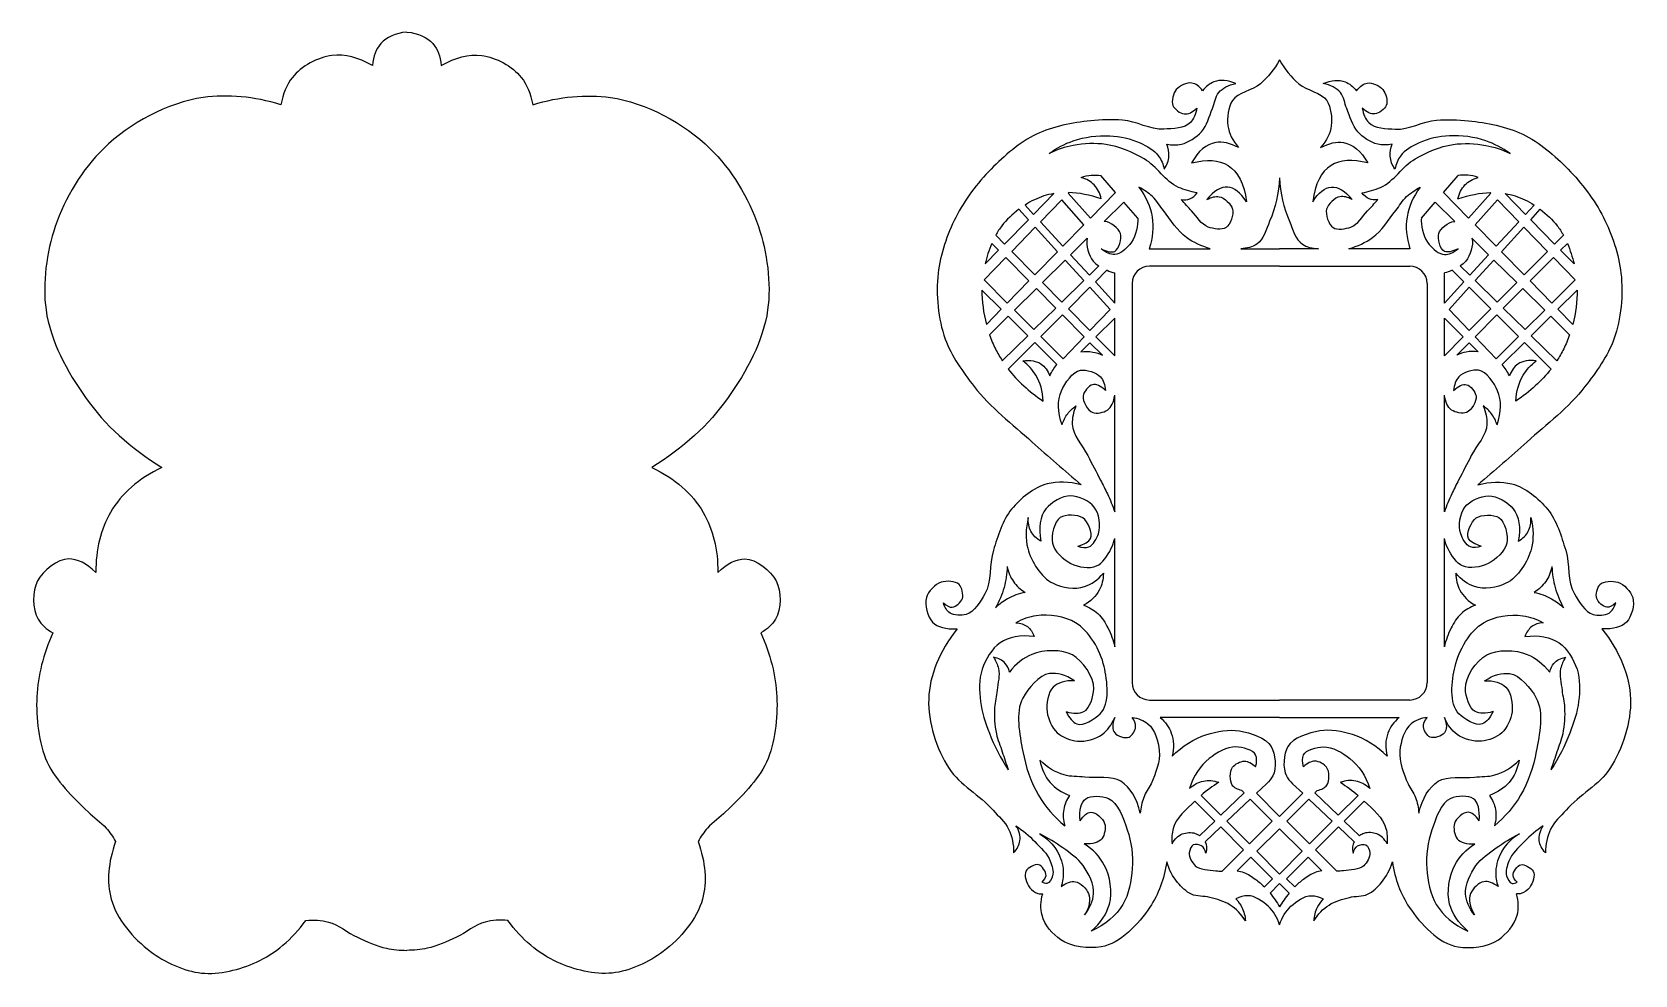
# Model space of a CAD drawing. Header units: millimetres. Extents: x -123 to 246, y -84 to 133.
import ezdxf

# ---------------------------------------------------------------- set-up
doc = ezdxf.new("R2010")
doc.units = ezdxf.units.MM
doc.linetypes.add('K5LT32768', pattern=[0])

msp = doc.modelspace()

# ---------------------------------------------------------------- linework, layer by layer
at = {"color": 30, "linetype": 'K5LT32768', "true_color": 0xff8000}
for p, q in [((126.76, 95.99), (123.37, 99.91)), ((202.36, 95.99), (205.75, 99.91)), ((107.87, 90.93), (105.89, 93.09)), ((107.87, 90.93), (112.55, 95.72)), ((109.43, 89.22), (114.34, 94.29)), ((119.46, 88.55), (114.34, 94.29)), ((115.85, 95.85), (115.95, 95.95)), ((120.97, 90.09), (115.85, 95.85)), ((120.97, 90.09), (126.76, 95.99)), ((124.13, 89.28), (128.68, 93.77)), ((131.87, 90.07), (128.68, 93.77)), ((197.25, 90.07), (200.44, 93.77)), ((204.99, 89.28), (200.44, 93.77)), ((208.14, 90.09), (202.36, 95.99)), ((208.14, 90.09), (213.26, 95.85)), ((209.65, 88.55), (214.77, 94.29)), ((213.26, 95.85), (213.16, 95.95)), ((219.68, 89.22), (214.77, 94.29)), ((221.25, 90.93), (216.56, 95.72)), ((221.25, 90.93), (223.22, 93.09)), ((101.17, 84.09), (106.67, 89.7)), ((106.67, 89.7), (104.48, 92.11)), ((114.59, 83.58), (109.43, 89.22)), ((214.52, 83.58), (219.68, 89.22)), ((222.45, 89.7), (224.64, 92.11)), ((227.95, 84.09), (222.45, 89.7)), ((101.17, 84.09), (99.14, 86.15)), ((102.83, 82.41), (108.23, 87.98)), ((113.38, 82.33), (108.23, 87.98)), ((114.59, 83.58), (119.46, 88.55)), ((116.38, 81.63), (120.24, 85.44)), ((212.74, 81.63), (208.88, 85.44)), ((214.52, 83.58), (209.65, 88.55)), ((215.74, 82.33), (220.88, 87.98)), ((226.29, 82.41), (220.88, 87.98)), ((227.95, 84.09), (229.98, 86.15)), ((96.67, 79.5), (99.77, 82.66)), ((99.77, 82.66), (98.21, 84.24)), ((108.15, 77), (102.83, 82.41)), ((108.15, 77), (113.38, 82.33)), ((120.71, 76.89), (116.38, 81.63)), ((134.5, 83.03), (148.6, 83.03)), ((155.61, 83.03), (164.56, 83.03)), ((173.51, 83.03), (164.56, 83.03)), ((194.62, 83.03), (180.52, 83.03)), ((208.41, 76.89), (212.74, 81.63)), ((220.96, 77), (215.74, 82.33)), ((220.96, 77), (226.29, 82.41)), ((229.35, 82.66), (230.91, 84.24)), ((232.44, 79.5), (229.35, 82.66)), ((96.46, 75.84), (101.44, 80.97)), ((106.77, 75.59), (101.44, 80.97)), ((109.9, 75.23), (115.14, 80.4)), ((119.45, 75.66), (115.14, 80.4)), ((120.71, 76.89), (122.9, 79.04)), ((122.1, 75.38), (124.78, 78.05)), ((164.56, 79.03), (134.56, 79.03)), ((164.56, 79.03), (194.56, 79.03)), ((207.02, 75.38), (204.34, 78.05)), ((208.41, 76.89), (206.21, 79.04)), ((209.66, 75.66), (213.98, 80.4)), ((219.22, 75.23), (213.98, 80.4)), ((222.35, 75.59), (227.68, 80.97)), ((232.66, 75.84), (227.68, 80.97)), ((101.8, 70.51), (96.46, 75.84)), ((101.8, 70.51), (106.77, 75.59)), ((114.38, 70.68), (109.9, 75.23)), ((114.38, 70.68), (119.45, 75.66)), ((115.87, 69.16), (120.85, 74.13)), ((125.48, 69.04), (120.85, 74.13)), ((126.56, 70.5), (122.1, 75.38)), ((126.56, 70.5), (126.56, 77.45)), ((130.56, 75.03), (130.56, -16.97)), ((198.56, 75.03), (198.56, -16.97)), ((202.56, 70.5), (202.56, 77.45)), ((202.56, 70.5), (207.02, 75.38)), ((203.64, 69.04), (208.27, 74.13)), ((213.24, 69.16), (208.27, 74.13)), ((214.74, 70.68), (209.66, 75.66)), ((214.74, 70.68), (219.22, 75.23)), ((227.32, 70.51), (222.35, 75.59)), ((227.32, 70.51), (232.66, 75.84)), ((100.39, 69.08), (95.94, 73.5)), ((103.45, 68.86), (108.5, 73.84)), ((112.98, 69.31), (108.5, 73.84)), ((216.13, 69.31), (220.62, 73.84)), ((225.67, 68.86), (220.62, 73.84)), ((228.72, 69.08), (233.17, 73.5)), ((96.98, 65.59), (100.39, 69.08)), ((97.71, 63.19), (102.03, 67.45)), ((106.53, 62.98), (102.03, 67.45)), ((107.95, 64.37), (103.45, 68.86)), ((107.95, 64.37), (112.98, 69.31)), ((109.51, 62.81), (114.49, 67.78)), ((119.49, 62.74), (114.49, 67.78)), ((120.82, 64.14), (115.87, 69.16)), ((120.82, 64.14), (125.48, 69.04)), ((122.22, 62.72), (126.56, 67)), ((126.56, 58.31), (126.56, 67)), ((202.56, 58.31), (202.56, 67)), ((206.9, 62.72), (202.56, 67)), ((208.3, 64.14), (203.64, 69.04)), ((208.3, 64.14), (213.24, 69.16)), ((209.63, 62.74), (214.62, 67.78)), ((219.6, 62.81), (214.62, 67.78)), ((221.17, 64.37), (216.13, 69.31)), ((221.17, 64.37), (225.67, 68.86)), ((222.59, 62.98), (227.09, 67.45)), ((231.41, 63.19), (227.09, 67.45)), ((232.14, 65.59), (228.72, 69.08)), ((100.64, 57.2), (106.53, 62.98)), ((114.67, 57.67), (109.51, 62.81)), ((214.45, 57.67), (219.6, 62.81)), ((228.48, 57.2), (222.59, 62.98)), ((101.99, 55.3), (108.11, 61.41)), ((113.23, 56.32), (108.11, 61.41)), ((114.67, 57.67), (119.49, 62.74)), ((118.74, 59.28), (120.85, 61.36)), ((123.72, 58.47), (120.85, 61.36)), ((126.56, 58.31), (122.22, 62.72)), ((202.56, 58.31), (206.9, 62.72)), ((205.4, 58.47), (208.27, 61.36)), ((210.37, 59.28), (208.27, 61.36)), ((214.45, 57.67), (209.63, 62.74)), ((215.89, 56.32), (221.01, 61.41)), ((227.13, 55.3), (221.01, 61.41)), ((126.56, 22.42), (126.56, 49.27)), ((202.56, 22.42), (202.56, 49.27)), ((126.56, -8.69), (126.56, 16.24)), ((202.56, -8.69), (202.56, 16.24)), ((134.56, -20.97), (164.56, -20.97)), ((194.56, -20.97), (164.56, -20.97)), ((164.56, -24.97), (137.02, -24.97)), ((164.56, -24.97), (192.09, -24.97)), ((159.23, -42.46), (161.55, -40.26)), ((169.89, -42.46), (167.57, -40.26)), ((149.65, -48.86), (145.06, -44.27)), ((151.04, -47.53), (146.48, -42.96)), ((151.04, -47.53), (156.4, -42.38)), ((152.41, -48.9), (157.81, -43.8)), ((156.4, -42.38), (155.86, -41.84)), ((162.86, -48.9), (157.81, -43.8)), ((164.56, -47.8), (159.23, -42.46)), ((164.56, -47.8), (169.89, -42.46)), ((166.26, -48.9), (171.31, -43.8)), ((176.71, -48.9), (171.31, -43.8)), ((172.71, -42.38), (173.25, -41.84)), ((178.08, -47.53), (172.71, -42.38)), ((178.08, -47.53), (182.64, -42.96)), ((179.47, -48.86), (184.06, -44.27)), ((146.12, -52.24), (149.65, -48.86)), ((147.4, -53.64), (151.01, -50.22)), ((156.27, -55.49), (151.01, -50.22)), ((157.63, -54.14), (152.41, -48.9)), ((157.63, -54.14), (162.86, -48.9)), ((159.33, -55.84), (164.56, -50.62)), ((169.79, -55.84), (164.56, -50.62)), ((171.49, -54.14), (166.26, -48.9)), ((171.49, -54.14), (176.71, -48.9)), ((172.84, -55.49), (178.11, -50.22)), ((181.72, -53.64), (178.11, -50.22)), ((182.99, -52.24), (179.47, -48.86)), ((151.35, -60.42), (156.27, -55.49)), ((154.79, -60.36), (157.97, -57.19)), ((162.93, -62.15), (157.97, -57.19)), ((164.56, -61.09), (159.33, -55.84)), ((164.56, -61.09), (169.79, -55.84)), ((166.19, -62.15), (171.14, -57.19)), ((174.33, -60.36), (171.14, -57.19)), ((177.77, -60.42), (172.84, -55.49)), ((161.05, -64.04), (162.93, -62.15)), ((168.07, -64.04), (166.19, -62.15)), ((162.37, -65.48), (164.56, -63.24)), ((166.75, -65.48), (164.56, -63.24))]:
    msp.add_line(p, q, dxfattribs=at)
for centre, start, end in [((134.56, 75.03), 90, 180), ((194.56, 75.03), 0, 90), ((134.56, -16.97), 180, 270), ((194.56, -16.97), 270, 0)]:
    msp.add_arc(centre, 4, start, end, dxfattribs=at)
for points, knots in [([(-36.61, 132.94), (-39.27, 132.69), (-41.27, 131.81), (-42.61, 130.29), (-43.71, 129.03), (-44.36, 127.35), (-44.56, 125.24)], [0, 0, 0, 0, 1, 1, 1, 2, 2, 2, 2]), ([(-36.61, 132.94), (-33.95, 132.69), (-31.95, 131.81), (-30.61, 130.29), (-29.51, 129.03), (-28.86, 127.35), (-28.66, 125.24)], [0, 0, 0, 0, 1, 1, 1, 2, 2, 2, 2]), ([(-44.56, 125.24), (-47.8, 127.11), (-50.91, 127.88), (-53.86, 127.54), (-57.08, 127.17), (-60.97, 125.09), (-62.99, 122.49), (-64.31, 120.79), (-65.2, 118.69), (-65.65, 116.2)], [0, 0, 0, 0, 1, 1, 1, 2, 2, 2, 3, 3, 3, 3]), ([(-28.66, 125.24), (-25.41, 127.11), (-22.31, 127.88), (-19.36, 127.54), (-16.14, 127.17), (-12.25, 125.09), (-10.23, 122.49), (-8.91, 120.79), (-8.02, 118.69), (-7.57, 116.2)], [0, 0, 0, 0, 1, 1, 1, 2, 2, 2, 3, 3, 3, 3]), ([(164.56, 126.51), (163.35, 124.38), (161.87, 122.56), (160.14, 121.03), (158.28, 119.39), (154.87, 119.11), (153.68, 117.15), (152.75, 115.63), (152.36, 113.21), (152.63, 111.37), (152.89, 109.61), (153.71, 107.93), (155.09, 106.32)], [0, 0, 0, 0, 1, 1, 1, 2, 2, 2, 3, 3, 3, 4, 4, 4, 4]), ([(164.56, 126.51), (165.77, 124.38), (167.24, 122.56), (168.98, 121.03), (170.83, 119.39), (174.24, 119.11), (175.44, 117.15), (176.37, 115.63), (176.75, 113.21), (176.48, 111.37), (176.23, 109.61), (175.41, 107.93), (174.02, 106.32)], [0, 0, 0, 0, 1, 1, 1, 2, 2, 2, 3, 3, 3, 4, 4, 4, 4]), ([(154.51, 121.07), (152.61, 121.91), (150.92, 122.04), (149.44, 121.46), (148.48, 121.08), (147.6, 120.4), (146.82, 119.41)], [0, 0, 0, 0, 1, 1, 1, 2, 2, 2, 2]), ([(174.61, 121.07), (176.51, 121.91), (178.2, 122.04), (179.68, 121.46), (180.64, 121.08), (181.51, 120.4), (182.3, 119.41)], [0, 0, 0, 0, 1, 1, 1, 2, 2, 2, 2]), ([(-65.65, 116.2), (-71.86, 118.1), (-77.82, 118.65), (-83.53, 117.86), (-91.71, 116.72), (-100.55, 111.89), (-106.49, 106.12), (-111.36, 101.38), (-115.46, 94.68), (-117.64, 88.17), (-119.65, 82.2), (-120.64, 75.08), (-119.78, 68.9), (-118.8, 61.86), (-114.89, 54.62), (-110.7, 48.74), (-106.17, 42.39), (-100.29, 37.03), (-93.05, 32.64)], [0, 0, 0, 0, 1, 1, 1, 2, 2, 2, 3, 3, 3, 4, 4, 4, 5, 5, 5, 6, 6, 6, 6]), ([(-7.57, 116.2), (-1.35, 118.1), (4.61, 118.65), (10.31, 117.86), (18.5, 116.72), (27.33, 111.89), (33.27, 106.12), (38.14, 101.38), (42.24, 94.68), (44.42, 88.17), (46.43, 82.2), (47.42, 75.08), (46.56, 68.9), (45.58, 61.86), (41.67, 54.62), (37.48, 48.74), (32.95, 42.39), (27.07, 37.03), (19.83, 32.64)], [0, 0, 0, 0, 1, 1, 1, 2, 2, 2, 3, 3, 3, 4, 4, 4, 5, 5, 5, 6, 6, 6, 6]), ([(138.59, 107.1), (139.76, 106.88), (140.87, 106.89), (141.92, 107.12), (143.63, 107.49), (145.37, 108.71), (146.55, 109.99), (147.82, 111.38), (148.3, 113.5), (149.07, 115.31), (149.59, 116.52), (149.72, 118.05), (150.53, 118.99), (151.44, 120.05), (152.77, 120.75), (154.51, 121.07)], [0, 0, 0, 0, 1, 1, 1, 2, 2, 2, 3, 3, 3, 4, 4, 4, 5, 5, 5, 5]), ([(146.82, 119.41), (146.05, 120.43), (145.22, 121.03), (144.35, 121.19), (143.23, 121.4), (141.49, 120.61), (140.76, 119.73), (140.05, 118.87), (139.54, 117), (139.97, 116.02), (140.33, 115.19), (141.64, 114.19), (142.57, 114.09), (143.49, 114), (144.47, 114.44), (145.51, 115.43)], [0, 0, 0, 0, 1, 1, 1, 2, 2, 2, 3, 3, 3, 4, 4, 4, 5, 5, 5, 5]), ([(190.53, 107.1), (189.35, 106.88), (188.24, 106.89), (187.19, 107.12), (185.48, 107.49), (183.74, 108.71), (182.57, 109.99), (181.3, 111.38), (180.82, 113.5), (180.05, 115.31), (179.53, 116.52), (179.39, 118.05), (178.59, 118.99), (177.67, 120.05), (176.35, 120.75), (174.61, 121.07)], [0, 0, 0, 0, 1, 1, 1, 2, 2, 2, 3, 3, 3, 4, 4, 4, 5, 5, 5, 5]), ([(182.3, 119.41), (183.07, 120.43), (183.89, 121.03), (184.77, 121.19), (185.88, 121.4), (187.63, 120.61), (188.36, 119.73), (189.07, 118.87), (189.57, 117), (189.15, 116.02), (188.78, 115.19), (187.47, 114.19), (186.55, 114.09), (185.63, 114), (184.65, 114.44), (183.61, 115.43)], [0, 0, 0, 0, 1, 1, 1, 2, 2, 2, 3, 3, 3, 4, 4, 4, 5, 5, 5, 5]), ([(145.51, 115.43), (145.26, 114.02), (144.75, 112.9), (144, 112.09), (142.71, 110.7), (139.93, 110.71), (137.89, 110.58), (134.72, 110.38), (131.57, 112.41), (128.35, 112.66), (125.93, 112.85), (123.44, 112.74), (121.03, 112.49), (116.78, 112.05), (112.31, 111.21), (108.51, 109.4), (104.63, 107.54), (101.11, 104.46), (98.05, 101.36), (94.87, 98.12), (91.96, 94.28), (89.92, 90.24), (87.92, 86.27), (86.36, 81.74), (85.87, 77.37), (85.31, 72.42), (85.81, 66.87), (87.49, 62.2), (88.91, 58.28), (91.58, 54.62), (94.16, 51.26), (97.88, 46.41), (102.97, 42.63), (107.53, 38.48), (111.24, 35.12), (115.02, 31.83), (118.86, 28.61)], [0, 0, 0, 0, 1, 1, 1, 2, 2, 2, 3, 3, 3, 4, 4, 4, 5, 5, 5, 6, 6, 6, 7, 7, 7, 8, 8, 8, 9, 9, 9, 10, 10, 10, 11, 11, 11, 12, 12, 12, 12]), ([(183.61, 115.43), (183.86, 114.02), (184.36, 112.9), (185.12, 112.09), (186.41, 110.7), (189.18, 110.71), (191.22, 110.58), (194.39, 110.38), (197.55, 112.41), (200.77, 112.66), (203.19, 112.85), (205.67, 112.74), (208.09, 112.49), (212.34, 112.05), (216.81, 111.21), (220.6, 109.4), (224.48, 107.54), (228.01, 104.46), (231.06, 101.36), (234.25, 98.12), (237.16, 94.28), (239.2, 90.24), (241.19, 86.27), (242.76, 81.74), (243.25, 77.37), (243.8, 72.42), (243.31, 66.87), (241.62, 62.2), (240.21, 58.28), (237.53, 54.62), (234.96, 51.26), (231.24, 46.41), (226.15, 42.63), (221.58, 38.48), (217.88, 35.12), (214.1, 31.83), (210.25, 28.61)], [0, 0, 0, 0, 1, 1, 1, 2, 2, 2, 3, 3, 3, 4, 4, 4, 5, 5, 5, 6, 6, 6, 7, 7, 7, 8, 8, 8, 9, 9, 9, 10, 10, 10, 11, 11, 11, 12, 12, 12, 12]), ([(111.44, 104.99), (113.2, 106.24), (115.05, 107.2), (116.99, 107.87), (119.63, 108.79), (122.63, 109.2), (125.41, 109.03), (127.77, 108.88), (130.3, 108.43), (132.42, 107.4), (133.96, 106.65), (135.72, 105.75), (136.69, 104.37), (137.29, 103.51), (137.72, 102.52), (137.97, 101.37)], [0, 0, 0, 0, 1, 1, 1, 2, 2, 2, 3, 3, 3, 4, 4, 4, 5, 5, 5, 5]), ([(145.56, 95.9), (144.04, 96.16), (142.61, 96.58), (141.26, 97.16), (138.17, 98.5), (136.27, 102.04), (133.34, 103.72), (130.65, 105.25), (127.57, 106.6), (124.52, 107.04), (122.09, 107.4), (119.45, 107.3), (117.02, 106.83), (115.11, 106.47), (113.25, 105.85), (111.44, 104.99)], [0, 0, 0, 0, 1, 1, 1, 2, 2, 2, 3, 3, 3, 4, 4, 4, 5, 5, 5, 5]), ([(155.09, 106.32), (153.18, 107.36), (151.42, 107.75), (149.83, 107.48), (147.67, 107.11), (145.81, 105.55), (144.24, 102.78)], [0, 0, 0, 0, 1, 1, 1, 2, 2, 2, 2]), ([(174.02, 106.32), (175.94, 107.36), (177.69, 107.75), (179.29, 107.48), (181.45, 107.11), (183.31, 105.55), (184.88, 102.78)], [0, 0, 0, 0, 1, 1, 1, 2, 2, 2, 2]), ([(183.56, 95.9), (185.08, 96.16), (186.51, 96.58), (187.86, 97.16), (190.95, 98.5), (192.84, 102.04), (195.78, 103.72), (198.47, 105.25), (201.54, 106.6), (204.59, 107.04), (207.02, 107.4), (209.67, 107.3), (212.1, 106.83), (214, 106.47), (215.86, 105.85), (217.68, 104.99)], [0, 0, 0, 0, 1, 1, 1, 2, 2, 2, 3, 3, 3, 4, 4, 4, 5, 5, 5, 5]), ([(217.68, 104.99), (215.92, 106.24), (214.07, 107.2), (212.13, 107.87), (209.49, 108.79), (206.49, 109.2), (203.7, 109.03), (201.35, 108.88), (198.81, 108.43), (196.7, 107.4), (195.16, 106.65), (193.39, 105.75), (192.43, 104.37), (191.82, 103.51), (191.4, 102.52), (191.15, 101.37)], [0, 0, 0, 0, 1, 1, 1, 2, 2, 2, 3, 3, 3, 4, 4, 4, 5, 5, 5, 5]), ([(137.97, 101.37), (138.61, 102.33), (138.98, 103.32), (139.05, 104.33), (139.12, 105.23), (138.97, 106.15), (138.59, 107.1)], [0, 0, 0, 0, 1, 1, 1, 2, 2, 2, 2]), ([(144.24, 102.78), (147.78, 103.69), (150.59, 103.5), (152.68, 102.21), (154.99, 100.78), (156.4, 97.99), (156.92, 93.84)], [0, 0, 0, 0, 1, 1, 1, 2, 2, 2, 2]), ([(184.88, 102.78), (181.33, 103.69), (178.52, 103.5), (176.44, 102.21), (174.13, 100.78), (172.72, 97.99), (172.2, 93.84)], [0, 0, 0, 0, 1, 1, 1, 2, 2, 2, 2]), ([(191.15, 101.37), (190.5, 102.33), (190.14, 103.32), (190.06, 104.33), (189.99, 105.23), (190.15, 106.15), (190.53, 107.1)], [0, 0, 0, 0, 1, 1, 1, 2, 2, 2, 2]), ([(123.44, 94.5), (123.16, 95.81), (122.63, 96.88), (121.84, 97.71), (121.07, 98.52), (120.06, 99.1), (118.81, 99.46)], [0, 0, 0, 0, 1, 1, 1, 2, 2, 2, 2]), ([(148.6, 83.03), (146.56, 83.59), (144.73, 84.44), (143.13, 85.57), (140.94, 87.12), (139.51, 89.68), (137.79, 91.81), (136.93, 92.87), (136.25, 94.1), (135.27, 95.02), (134.35, 95.87), (133.31, 96.6), (132.15, 97.2)], [0, 0, 0, 0, 1, 1, 1, 2, 2, 2, 3, 3, 3, 4, 4, 4, 4]), ([(132.15, 97.2), (133.79, 95), (134.8, 92.71), (135.18, 90.32), (135.55, 87.98), (135.32, 85.56), (134.5, 83.03)], [0, 0, 0, 0, 1, 1, 1, 2, 2, 2, 2]), ([(156.92, 93.84), (155.55, 96), (154.12, 97.13), (152.62, 97.24), (151.09, 97.34), (149.49, 96.38), (147.82, 94.34)], [0, 0, 0, 0, 1, 1, 1, 2, 2, 2, 2]), ([(164.56, 99.39), (164.38, 95.82), (163.62, 92.47), (162.27, 89.34), (161.48, 87.5), (160.87, 85.07), (159.3, 84.06), (158.3, 83.42), (157.07, 83.08), (155.61, 83.03)], [0, 0, 0, 0, 1, 1, 1, 2, 2, 2, 3, 3, 3, 3]), ([(164.56, 99.39), (164.74, 95.82), (165.5, 92.47), (166.84, 89.34), (167.63, 87.5), (168.24, 85.07), (169.82, 84.06), (170.81, 83.42), (172.05, 83.08), (173.51, 83.03)], [0, 0, 0, 0, 1, 1, 1, 2, 2, 2, 3, 3, 3, 3]), ([(172.2, 93.84), (173.57, 96), (175, 97.13), (176.5, 97.24), (178.03, 97.34), (179.63, 96.38), (181.29, 94.34)], [0, 0, 0, 0, 1, 1, 1, 2, 2, 2, 2]), ([(180.52, 83.03), (182.56, 83.59), (184.38, 84.44), (185.99, 85.57), (188.17, 87.12), (189.61, 89.68), (191.33, 91.81), (192.18, 92.87), (192.87, 94.1), (193.85, 95.02), (194.77, 95.87), (195.81, 96.6), (196.97, 97.2)], [0, 0, 0, 0, 1, 1, 1, 2, 2, 2, 3, 3, 3, 4, 4, 4, 4]), ([(196.97, 97.2), (195.33, 95), (194.32, 92.71), (193.94, 90.32), (193.57, 87.98), (193.79, 85.56), (194.62, 83.03)], [0, 0, 0, 0, 1, 1, 1, 2, 2, 2, 2]), ([(205.68, 94.5), (205.96, 95.81), (206.49, 96.88), (207.28, 97.71), (208.04, 98.52), (209.06, 99.1), (210.31, 99.46)], [0, 0, 0, 0, 1, 1, 1, 2, 2, 2, 2]), ([(112.55, 95.72), (111.76, 95.59), (110.98, 95.4), (110.22, 95.17), (108.77, 94.71), (107.29, 93.99), (105.89, 93.09)], [0, 0, 0, 0, 1, 1, 1, 2, 2, 2, 2]), ([(141.94, 94.34), (142.66, 94.23), (143.31, 94.29), (143.89, 94.51), (144.53, 94.77), (145.09, 95.23), (145.56, 95.9)], [0, 0, 0, 0, 1, 1, 1, 2, 2, 2, 2]), ([(147.82, 94.34), (148.86, 94.92), (149.8, 95.15), (150.64, 95.01), (151.86, 94.81), (153.39, 93.29), (153.71, 92.17), (154.04, 90.95), (153.25, 88.54), (152.22, 87.89), (151.29, 87.29), (149.3, 87.57), (148.09, 88.01), (146.54, 88.58), (145.5, 90.43), (144.29, 91.72), (143.48, 92.57), (142.7, 93.45), (141.94, 94.34)], [0, 0, 0, 0, 1, 1, 1, 2, 2, 2, 3, 3, 3, 4, 4, 4, 5, 5, 5, 6, 6, 6, 6]), ([(181.29, 94.34), (180.26, 94.92), (179.32, 95.15), (178.48, 95.01), (177.26, 94.81), (175.72, 93.29), (175.41, 92.17), (175.07, 90.95), (175.87, 88.54), (176.89, 87.89), (177.83, 87.29), (179.82, 87.57), (181.02, 88.01), (182.57, 88.58), (183.61, 90.43), (184.83, 91.72), (185.64, 92.57), (186.42, 93.45), (187.18, 94.34)], [0, 0, 0, 0, 1, 1, 1, 2, 2, 2, 3, 3, 3, 4, 4, 4, 5, 5, 5, 6, 6, 6, 6]), ([(187.18, 94.34), (186.46, 94.23), (185.81, 94.29), (185.23, 94.51), (184.59, 94.77), (184.03, 95.23), (183.56, 95.9)], [0, 0, 0, 0, 1, 1, 1, 2, 2, 2, 2]), ([(216.56, 95.72), (217.36, 95.59), (218.14, 95.4), (218.9, 95.17), (220.34, 94.71), (221.82, 93.99), (223.22, 93.09)], [0, 0, 0, 0, 1, 1, 1, 2, 2, 2, 2]), ([(104.48, 92.11), (102.97, 90.97), (101.61, 89.66), (100.55, 88.3), (100.03, 87.64), (99.56, 86.92), (99.14, 86.15)], [0, 0, 0, 0, 1, 1, 1, 2, 2, 2, 2]), ([(131.87, 90.07), (131.88, 89.85), (131.89, 89.63), (131.88, 89.42), (131.83, 87.62), (131.22, 85.36), (130.04, 83.99), (129.18, 82.99), (127.79, 81.72), (126.56, 81.68), (125.56, 81.65), (124.51, 82.1), (123.42, 83.03)], [0, 0, 0, 0, 1, 1, 1, 2, 2, 2, 3, 3, 3, 4, 4, 4, 4]), ([(123.42, 83.03), (124.77, 82.3), (125.82, 82.1), (126.56, 82.41), (127.56, 82.83), (128.21, 85.41), (127.87, 86.55), (127.52, 87.71), (125.52, 89.21), (124.4, 89.29), (124.32, 89.29), (124.22, 89.29), (124.13, 89.28)], [0, 0, 0, 0, 1, 1, 1, 2, 2, 2, 3, 3, 3, 4, 4, 4, 4]), ([(197.25, 90.07), (197.23, 89.85), (197.23, 89.63), (197.23, 89.42), (197.29, 87.62), (197.89, 85.36), (199.07, 83.99), (199.93, 82.99), (201.33, 81.72), (202.56, 81.68), (203.56, 81.65), (204.61, 82.1), (205.7, 83.03)], [0, 0, 0, 0, 1, 1, 1, 2, 2, 2, 3, 3, 3, 4, 4, 4, 4]), ([(205.7, 83.03), (204.34, 82.3), (203.3, 82.1), (202.56, 82.41), (201.55, 82.83), (200.91, 85.41), (201.25, 86.55), (201.6, 87.71), (203.59, 89.21), (204.71, 89.29), (204.8, 89.29), (204.89, 89.29), (204.99, 89.28)], [0, 0, 0, 0, 1, 1, 1, 2, 2, 2, 3, 3, 3, 4, 4, 4, 4]), ([(224.64, 92.11), (226.15, 90.97), (227.51, 89.66), (228.57, 88.3), (229.09, 87.64), (229.55, 86.92), (229.98, 86.15)], [0, 0, 0, 0, 1, 1, 1, 2, 2, 2, 2]), ([(120.24, 85.44), (120.23, 85.41), (120.22, 85.38), (120.22, 85.36), (119.82, 83.86), (120.55, 81.44), (121.63, 80.14), (121.97, 79.73), (122.41, 79.36), (122.9, 79.04)], [0, 0, 0, 0, 1, 1, 1, 2, 2, 2, 3, 3, 3, 3]), ([(208.88, 85.44), (208.89, 85.41), (208.89, 85.38), (208.9, 85.36), (209.29, 83.86), (208.57, 81.44), (207.49, 80.14), (207.15, 79.73), (206.7, 79.36), (206.21, 79.04)], [0, 0, 0, 0, 1, 1, 1, 2, 2, 2, 3, 3, 3, 3]), ([(124.78, 78.05), (124.78, 78.05), (124.79, 78.05), (124.79, 78.05), (125.36, 77.8), (125.95, 77.6), (126.56, 77.45)], [0, 0, 0, 0, 1, 1, 1, 2, 2, 2, 2]), ([(204.34, 78.05), (204.33, 78.05), (204.33, 78.05), (204.33, 78.05), (203.76, 77.8), (203.17, 77.6), (202.56, 77.45)], [0, 0, 0, 0, 1, 1, 1, 2, 2, 2, 2]), ([(97.71, 63.19), (98.1, 62.05), (98.56, 60.96), (99.07, 59.94), (99.54, 59), (100.06, 58.09), (100.64, 57.2)], [0, 0, 0, 0, 1, 1, 1, 2, 2, 2, 2]), ([(231.41, 63.19), (231.01, 62.05), (230.56, 60.96), (230.05, 59.94), (229.58, 59), (229.05, 58.09), (228.48, 57.2)], [0, 0, 0, 0, 1, 1, 1, 2, 2, 2, 2]), ([(118.74, 59.28), (119.72, 59.43), (120.63, 59.37), (121.52, 59.21), (122.28, 59.06), (123.01, 58.82), (123.72, 58.47)], [0, 0, 0, 0, 1, 1, 1, 2, 2, 2, 2]), ([(210.37, 59.28), (209.39, 59.43), (208.49, 59.37), (207.6, 59.21), (206.84, 59.06), (206.1, 58.82), (205.4, 58.47)], [0, 0, 0, 0, 1, 1, 1, 2, 2, 2, 2]), ([(105.39, 57.18), (107.12, 57.44), (108.53, 57.19), (109.62, 56.43), (110.46, 55.84), (111.12, 54.95), (111.58, 53.76)], [0, 0, 0, 0, 1, 1, 1, 2, 2, 2, 2]), ([(110.07, 47.91), (109.99, 50.16), (109.44, 52.14), (108.4, 53.86), (107.65, 55.1), (106.65, 56.21), (105.39, 57.18)], [0, 0, 0, 0, 1, 1, 1, 2, 2, 2, 2]), ([(223.73, 57.18), (222, 57.44), (220.59, 57.19), (219.49, 56.43), (218.65, 55.84), (218, 54.95), (217.54, 53.76)], [0, 0, 0, 0, 1, 1, 1, 2, 2, 2, 2]), ([(219.05, 47.91), (219.12, 50.16), (219.68, 52.14), (220.71, 53.86), (221.47, 55.1), (222.47, 56.21), (223.73, 57.18)], [0, 0, 0, 0, 1, 1, 1, 2, 2, 2, 2]), ([(114.43, 42.43), (113.38, 45.43), (113.34, 48.04), (114.29, 50.27), (115.07, 52.1), (116.88, 54.72), (118.67, 55), (120.01, 55.22), (122.3, 54.58), (123.26, 53.47), (123.92, 52.71), (124.32, 51.67), (124.44, 50.34)], [0, 0, 0, 0, 1, 1, 1, 2, 2, 2, 3, 3, 3, 4, 4, 4, 4]), ([(124.44, 50.34), (123.29, 51.43), (122.3, 51.88), (121.44, 51.69), (120.57, 51.5), (119.43, 50.01), (119.27, 49.09), (119.06, 47.9), (120.35, 45.71), (121.48, 45.28), (122.37, 44.95), (124.06, 45.26), (124.9, 45.85), (125.82, 46.5), (126.37, 47.64), (126.56, 49.27)], [0, 0, 0, 0, 1, 1, 1, 2, 2, 2, 3, 3, 3, 4, 4, 4, 5, 5, 5, 5]), ([(204.68, 50.34), (205.82, 51.43), (206.82, 51.88), (207.67, 51.69), (208.55, 51.5), (209.68, 50.01), (209.84, 49.09), (210.06, 47.9), (208.77, 45.71), (207.64, 45.28), (206.74, 44.95), (205.05, 45.26), (204.22, 45.85), (203.3, 46.5), (202.75, 47.64), (202.56, 49.27)], [0, 0, 0, 0, 1, 1, 1, 2, 2, 2, 3, 3, 3, 4, 4, 4, 5, 5, 5, 5]), ([(214.69, 42.43), (215.73, 45.43), (215.78, 48.04), (214.83, 50.27), (214.05, 52.1), (212.24, 54.72), (210.45, 55), (209.11, 55.22), (206.82, 54.58), (205.86, 53.47), (205.19, 52.71), (204.8, 51.67), (204.68, 50.34)], [0, 0, 0, 0, 1, 1, 1, 2, 2, 2, 3, 3, 3, 4, 4, 4, 4]), ([(114.43, 42.43), (114.72, 43.39), (115.16, 44.25), (115.73, 45), (116.25, 45.67), (116.88, 46.27), (117.62, 46.78)], [0, 0, 0, 0, 1, 1, 1, 2, 2, 2, 2]), ([(117.62, 46.78), (117.02, 45.35), (116.73, 43.96), (116.76, 42.61), (116.82, 40.04), (119.14, 37.76), (120.36, 35.35), (121.32, 33.45), (122.32, 31.58), (123.28, 29.68), (123.82, 28.63), (124.39, 27.59), (124.88, 26.51), (125.5, 25.18), (126.06, 23.81), (126.56, 22.42)], [0, 0, 0, 0, 1, 1, 1, 2, 2, 2, 3, 3, 3, 4, 4, 4, 5, 5, 5, 5]), ([(211.5, 46.78), (212.1, 45.35), (212.38, 43.96), (212.35, 42.61), (212.3, 40.04), (209.98, 37.76), (208.76, 35.35), (207.8, 33.45), (206.8, 31.58), (205.84, 29.68), (205.3, 28.63), (204.73, 27.59), (204.23, 26.51), (203.62, 25.18), (203.06, 23.81), (202.56, 22.42)], [0, 0, 0, 0, 1, 1, 1, 2, 2, 2, 3, 3, 3, 4, 4, 4, 5, 5, 5, 5]), ([(214.69, 42.43), (214.39, 43.39), (213.96, 44.25), (213.39, 45), (212.87, 45.67), (212.24, 46.27), (211.5, 46.78)], [0, 0, 0, 0, 1, 1, 1, 2, 2, 2, 2]), ([(-93.05, 32.64), (-98.43, 30.05), (-102.38, 26.59), (-104.91, 22.27), (-107.2, 18.36), (-108.33, 13.74), (-108.3, 8.42)], [0, 0, 0, 0, 1, 1, 1, 2, 2, 2, 2]), ([(19.83, 32.64), (25.21, 30.05), (29.16, 26.59), (31.69, 22.27), (33.98, 18.36), (35.11, 13.74), (35.08, 8.42)], [0, 0, 0, 0, 1, 1, 1, 2, 2, 2, 2]), ([(118.86, 28.61), (116.03, 29.38), (113.41, 29.46), (110.99, 28.83), (107.92, 28.03), (104.86, 25.51), (102.8, 23.02), (100.68, 20.45), (99.64, 16.8), (98.6, 13.52), (97.58, 10.28), (98.28, 6.31), (96.61, 3.47), (95.56, 1.71), (94.17, -0.75), (92.3, -1.23), (91.21, -1.5), (89.51, -1.57), (88.6, -0.94), (87.9, -0.46), (87.39, 0.32), (87.06, 1.41)], [0, 0, 0, 0, 1, 1, 1, 2, 2, 2, 3, 3, 3, 4, 4, 4, 5, 5, 5, 6, 6, 6, 7, 7, 7, 7]), ([(118.05, 14.49), (119.03, 14.13), (119.87, 14.08), (120.58, 14.32), (121.62, 14.67), (122.41, 16.25), (122.8, 17.35), (123.44, 19.15), (122.95, 22), (121.86, 23.46), (120.78, 24.89), (118.19, 26.08), (116.39, 26.07), (114.47, 26.06), (111.88, 24.59), (110.7, 23.08), (109.32, 21.3), (108.94, 18.8), (109.55, 15.6)], [0, 0, 0, 0, 1, 1, 1, 2, 2, 2, 3, 3, 3, 4, 4, 4, 5, 5, 5, 6, 6, 6, 6]), ([(211.06, 14.49), (210.08, 14.13), (209.24, 14.08), (208.54, 14.32), (207.49, 14.67), (206.71, 16.25), (206.32, 17.35), (205.68, 19.15), (206.16, 22), (207.26, 23.46), (208.33, 24.89), (210.92, 26.08), (212.73, 26.07), (214.64, 26.06), (217.24, 24.59), (218.41, 23.08), (219.8, 21.3), (220.18, 18.8), (219.57, 15.6)], [0, 0, 0, 0, 1, 1, 1, 2, 2, 2, 3, 3, 3, 4, 4, 4, 5, 5, 5, 6, 6, 6, 6]), ([(210.25, 28.61), (213.09, 29.38), (215.71, 29.46), (218.12, 28.83), (221.2, 28.03), (224.26, 25.51), (226.31, 23.02), (228.44, 20.45), (229.48, 16.8), (230.51, 13.52), (231.53, 10.28), (230.83, 6.31), (232.51, 3.47), (233.55, 1.71), (234.95, -0.75), (236.82, -1.23), (237.91, -1.5), (239.6, -1.57), (240.52, -0.94), (241.21, -0.46), (241.72, 0.32), (242.05, 1.41)], [0, 0, 0, 0, 1, 1, 1, 2, 2, 2, 3, 3, 3, 4, 4, 4, 5, 5, 5, 6, 6, 6, 7, 7, 7, 7]), ([(106.64, 21.05), (106, 18.52), (105.96, 16.17), (106.51, 14), (107.28, 10.94), (109.63, 7.26), (112.36, 5.92), (114.36, 4.94), (117.46, 4.44), (119.63, 5.16), (121.2, 5.68), (122.64, 6.72), (123.94, 8.27)], [0, 0, 0, 0, 1, 1, 1, 2, 2, 2, 3, 3, 3, 4, 4, 4, 4]), ([(109.55, 15.6), (108.49, 16.22), (107.72, 17), (107.23, 17.93), (106.77, 18.83), (106.57, 19.87), (106.64, 21.05)], [0, 0, 0, 0, 1, 1, 1, 2, 2, 2, 2]), ([(118.05, 14.49), (119.6, 14.89), (120.59, 15.49), (121, 16.28), (121.61, 17.44), (120.34, 20.17), (119.21, 20.98), (118.04, 21.82), (115.17, 21.81), (114, 21.07), (112.61, 20.18), (111.82, 16.92), (112.2, 15.17), (112.59, 13.37), (114.7, 11.33), (116.47, 10.47), (118.13, 9.67), (120.77, 9.19), (122.37, 9.91), (123.76, 10.54), (124.95, 12.33), (125.7, 13.84), (126.08, 14.59), (126.36, 15.39), (126.56, 16.24)], [0, 0, 0, 0, 1, 1, 1, 2, 2, 2, 3, 3, 3, 4, 4, 4, 5, 5, 5, 6, 6, 6, 7, 7, 7, 8, 8, 8, 8]), ([(211.06, 14.49), (209.51, 14.89), (208.53, 15.49), (208.11, 16.28), (207.51, 17.44), (208.78, 20.17), (209.91, 20.98), (211.08, 21.82), (213.95, 21.81), (215.12, 21.07), (216.51, 20.18), (217.29, 16.92), (216.92, 15.17), (216.53, 13.37), (214.42, 11.33), (212.64, 10.47), (210.98, 9.67), (208.34, 9.19), (206.75, 9.91), (205.36, 10.54), (204.17, 12.33), (203.41, 13.84), (203.04, 14.59), (202.76, 15.39), (202.56, 16.24)], [0, 0, 0, 0, 1, 1, 1, 2, 2, 2, 3, 3, 3, 4, 4, 4, 5, 5, 5, 6, 6, 6, 7, 7, 7, 8, 8, 8, 8]), ([(222.48, 21.05), (223.11, 18.52), (223.15, 16.17), (222.61, 14), (221.84, 10.94), (219.49, 7.26), (216.75, 5.92), (214.75, 4.94), (211.65, 4.44), (209.49, 5.16), (207.91, 5.68), (206.47, 6.72), (205.17, 8.27)], [0, 0, 0, 0, 1, 1, 1, 2, 2, 2, 3, 3, 3, 4, 4, 4, 4]), ([(219.57, 15.6), (220.63, 16.22), (221.4, 17), (221.88, 17.93), (222.35, 18.83), (222.55, 19.87), (222.48, 21.05)], [0, 0, 0, 0, 1, 1, 1, 2, 2, 2, 2]), ([(-108.3, 8.42), (-110.46, 10.52), (-112.55, 11.56), (-114.55, 11.55), (-117.07, 11.53), (-120.56, 8.78), (-121.73, 6.47), (-122.91, 4.15), (-123, -0.01), (-121.58, -2.35), (-120.83, -3.58), (-119.7, -4.64), (-118.19, -5.53)], [0, 0, 0, 0, 1, 1, 1, 2, 2, 2, 3, 3, 3, 4, 4, 4, 4]), ([(35.08, 8.42), (37.24, 10.52), (39.33, 11.56), (41.33, 11.55), (43.85, 11.53), (47.34, 8.78), (48.51, 6.47), (49.69, 4.15), (49.78, -0.01), (48.36, -2.35), (47.61, -3.58), (46.48, -4.64), (44.97, -5.53)], [0, 0, 0, 0, 1, 1, 1, 2, 2, 2, 3, 3, 3, 4, 4, 4, 4]), ([(101.76, 9.81), (101.72, 8.13), (101.48, 6.51), (101.04, 4.94), (100.59, 3.33), (99.93, 1.78), (99.07, 0.28)], [0, 0, 0, 0, 1, 1, 1, 2, 2, 2, 2]), ([(101.76, 9.81), (102.02, 8.49), (102.51, 7.32), (103.22, 6.31), (103.9, 5.34), (104.8, 4.51), (105.91, 3.83)], [0, 0, 0, 0, 1, 1, 1, 2, 2, 2, 2]), ([(123.94, 8.27), (123.92, 6.79), (123.61, 5.48), (123, 4.34), (122.25, 2.93), (121.04, 1.77), (119.37, 0.88)], [0, 0, 0, 0, 1, 1, 1, 2, 2, 2, 2]), ([(205.17, 8.27), (205.19, 6.79), (205.51, 5.48), (206.11, 4.34), (206.87, 2.93), (208.08, 1.77), (209.75, 0.88)], [0, 0, 0, 0, 1, 1, 1, 2, 2, 2, 2]), ([(227.35, 9.81), (227.09, 8.49), (226.61, 7.32), (225.9, 6.31), (225.21, 5.34), (224.32, 4.51), (223.21, 3.83)], [0, 0, 0, 0, 1, 1, 1, 2, 2, 2, 2]), ([(227.35, 9.81), (227.4, 8.13), (227.64, 6.51), (228.08, 4.94), (228.53, 3.33), (229.18, 1.78), (230.04, 0.28)], [0, 0, 0, 0, 1, 1, 1, 2, 2, 2, 2]), ([(87.06, 1.41), (87.8, 0.72), (88.49, 0.39), (89.13, 0.41), (89.99, 0.45), (91.16, 1.61), (91.44, 2.44), (91.75, 3.33), (91.32, 4.99), (90.7, 5.65), (89.91, 6.48), (87.75, 6.54), (86.57, 6.18), (85.16, 5.75), (83.58, 3.99), (83.15, 2.62), (82.64, 1), (83.4, -1.81), (84.57, -3.01), (85.75, -4.21), (87.64, -4.72), (90.23, -4.54)], [0, 0, 0, 0, 1, 1, 1, 2, 2, 2, 3, 3, 3, 4, 4, 4, 5, 5, 5, 6, 6, 6, 7, 7, 7, 7]), ([(105.91, 3.83), (104.45, 3.53), (103.1, 3.03), (101.85, 2.34), (100.86, 1.78), (99.93, 1.09), (99.07, 0.28)], [0, 0, 0, 0, 1, 1, 1, 2, 2, 2, 2]), ([(223.21, 3.83), (224.67, 3.53), (226.02, 3.03), (227.27, 2.34), (228.26, 1.78), (229.19, 1.09), (230.04, 0.28)], [0, 0, 0, 0, 1, 1, 1, 2, 2, 2, 2]), ([(242.05, 1.41), (241.32, 0.72), (240.63, 0.39), (239.99, 0.41), (239.13, 0.45), (237.96, 1.61), (237.67, 2.44), (237.37, 3.33), (237.8, 4.99), (238.42, 5.65), (239.2, 6.48), (241.36, 6.54), (242.55, 6.18), (243.96, 5.75), (245.54, 3.99), (245.97, 2.62), (246.47, 1), (245.71, -1.81), (244.54, -3.01), (243.36, -4.21), (241.48, -4.72), (238.88, -4.54)], [0, 0, 0, 0, 1, 1, 1, 2, 2, 2, 3, 3, 3, 4, 4, 4, 5, 5, 5, 6, 6, 6, 7, 7, 7, 7]), ([(119.37, 0.88), (120.64, 0.43), (121.74, -0.21), (122.66, -1.04), (123.65, -1.93), (124.38, -3.18), (125.01, -4.37), (125.72, -5.71), (126.24, -7.15), (126.56, -8.69)], [0, 0, 0, 0, 1, 1, 1, 2, 2, 2, 3, 3, 3, 3]), ([(209.75, 0.88), (208.47, 0.43), (207.38, -0.21), (206.46, -1.04), (205.47, -1.93), (204.74, -3.18), (204.11, -4.37), (203.4, -5.71), (202.88, -7.15), (202.56, -8.69)], [0, 0, 0, 0, 1, 1, 1, 2, 2, 2, 3, 3, 3, 3]), ([(115.35, -23.65), (116.05, -25.15), (116.88, -26.09), (117.83, -26.47), (119.32, -27.06), (121.99, -25.31), (123.22, -24.12), (125.49, -21.9), (124.91, -16.57), (124.11, -13.22), (123.24, -9.54), (120.71, -5.03), (117.53, -3.18), (115.09, -1.76), (111.42, -1.09), (108.47, -1.55), (106.88, -1.8), (105.32, -2.34), (103.77, -3.18)], [0, 0, 0, 0, 1, 1, 1, 2, 2, 2, 3, 3, 3, 4, 4, 4, 5, 5, 5, 6, 6, 6, 6]), ([(103.77, -3.18), (104.83, -3.24), (105.72, -3.54), (106.42, -4.07), (107.12, -4.6), (107.65, -5.36), (108, -6.34)], [0, 0, 0, 0, 1, 1, 1, 2, 2, 2, 2]), ([(213.76, -23.65), (213.06, -25.15), (212.24, -26.09), (211.28, -26.47), (209.8, -27.06), (207.12, -25.31), (205.9, -24.12), (203.62, -21.9), (204.21, -16.57), (205, -13.22), (205.88, -9.54), (208.4, -5.03), (211.58, -3.18), (214.02, -1.76), (217.7, -1.09), (220.64, -1.55), (222.23, -1.8), (223.8, -2.34), (225.34, -3.18)], [0, 0, 0, 0, 1, 1, 1, 2, 2, 2, 3, 3, 3, 4, 4, 4, 5, 5, 5, 6, 6, 6, 6]), ([(225.34, -3.18), (224.28, -3.24), (223.4, -3.54), (222.69, -4.07), (222, -4.6), (221.47, -5.36), (221.11, -6.34)], [0, 0, 0, 0, 1, 1, 1, 2, 2, 2, 2]), ([(-118.19, -5.53), (-120.43, -10.38), (-121.66, -15.27), (-121.89, -20.21), (-122.12, -25.19), (-121.53, -30.81), (-119.5, -35.27), (-117.53, -39.62), (-113.63, -43.3), (-110.1, -46.74), (-108.77, -48.04), (-107.13, -49.07), (-105.92, -50.48), (-105.1, -51.44), (-104.37, -52.47), (-103.73, -53.58)], [0, 0, 0, 0, 1, 1, 1, 2, 2, 2, 3, 3, 3, 4, 4, 4, 5, 5, 5, 5]), ([(44.97, -5.53), (47.21, -10.38), (48.44, -15.27), (48.67, -20.21), (48.9, -25.19), (48.31, -30.81), (46.28, -35.27), (44.31, -39.62), (40.42, -43.3), (36.88, -46.74), (35.55, -48.04), (33.91, -49.07), (32.7, -50.48), (31.88, -51.44), (31.15, -52.47), (30.51, -53.58)], [0, 0, 0, 0, 1, 1, 1, 2, 2, 2, 3, 3, 3, 4, 4, 4, 5, 5, 5, 5]), ([(90.23, -4.54), (86.08, -9.85), (83.9, -15.25), (83.68, -20.75), (83.46, -26.01), (85.49, -32.26), (88.41, -36.78), (90.85, -40.54), (95.46, -42.88), (98.53, -46.36), (99.76, -47.76), (101.3, -49.06), (102.09, -50.7), (102.88, -52.35), (103.27, -54.19), (103.26, -56.22)], [0, 0, 0, 0, 1, 1, 1, 2, 2, 2, 3, 3, 3, 4, 4, 4, 5, 5, 5, 5]), ([(108, -6.34), (104.8, -5.93), (102.18, -6.41), (100.14, -7.79), (98.26, -9.07), (96.75, -11.66), (96, -13.9), (95.24, -16.16), (95.35, -18.88), (95.61, -21.3), (95.88, -23.78), (96.77, -26.25), (97.66, -28.6), (98.78, -31.55), (100.24, -34.37), (102.02, -37.06)], [0, 0, 0, 0, 1, 1, 1, 2, 2, 2, 3, 3, 3, 4, 4, 4, 5, 5, 5, 5]), ([(221.11, -6.34), (224.32, -5.93), (226.94, -6.41), (228.98, -7.79), (230.86, -9.07), (232.36, -11.66), (233.12, -13.9), (233.88, -16.16), (233.77, -18.88), (233.5, -21.3), (233.23, -23.78), (232.35, -26.25), (231.45, -28.6), (230.33, -31.55), (228.88, -34.37), (227.1, -37.06)], [0, 0, 0, 0, 1, 1, 1, 2, 2, 2, 3, 3, 3, 4, 4, 4, 5, 5, 5, 5]), ([(238.88, -4.54), (243.03, -9.85), (245.22, -15.25), (245.44, -20.75), (245.65, -26.01), (243.63, -32.26), (240.7, -36.78), (238.27, -40.54), (233.66, -42.88), (230.59, -46.36), (229.35, -47.76), (227.82, -49.06), (227.03, -50.7), (226.24, -52.35), (225.85, -54.19), (225.86, -56.22)], [0, 0, 0, 0, 1, 1, 1, 2, 2, 2, 3, 3, 3, 4, 4, 4, 5, 5, 5, 5]), ([(115.35, -23.65), (117.06, -24.17), (118.43, -24.16), (119.45, -23.64), (120.88, -22.91), (121.65, -20.1), (121.73, -18.41), (121.86, -15.67), (119.16, -11.92), (116.81, -10.59), (114.42, -9.24), (110.18, -9.35), (107.45, -10.47), (105.54, -11.25), (103.81, -12.61), (102.28, -14.53)], [0, 0, 0, 0, 1, 1, 1, 2, 2, 2, 3, 3, 3, 4, 4, 4, 5, 5, 5, 5]), ([(213.76, -23.65), (212.05, -24.17), (210.69, -24.16), (209.66, -23.64), (208.24, -22.91), (207.47, -20.1), (207.39, -18.41), (207.25, -15.67), (209.95, -11.92), (212.31, -10.59), (214.69, -9.24), (218.94, -9.35), (221.66, -10.47), (223.58, -11.25), (225.3, -12.61), (226.83, -14.53)], [0, 0, 0, 0, 1, 1, 1, 2, 2, 2, 3, 3, 3, 4, 4, 4, 5, 5, 5, 5]), ([(102.28, -14.53), (102.11, -13.72), (101.79, -13.05), (101.32, -12.52), (100.69, -11.8), (99.79, -11.33), (98.63, -11.13)], [0, 0, 0, 0, 1, 1, 1, 2, 2, 2, 2]), ([(98.63, -11.13), (99.16, -11.96), (99.54, -12.82), (99.76, -13.7), (100.16, -15.29), (99.62, -17.06), (99.44, -18.72), (99.3, -20.06), (98.95, -21.37), (98.87, -22.7), (98.76, -24.71), (98.88, -26.78), (99.29, -28.74), (99.59, -30.15), (100.18, -31.51), (100.63, -32.89), (101.08, -34.29), (101.55, -35.68), (102.02, -37.06)], [0, 0, 0, 0, 1, 1, 1, 2, 2, 2, 3, 3, 3, 4, 4, 4, 5, 5, 5, 6, 6, 6, 6]), ([(117.28, -16.52), (115.19, -15.19), (113.28, -14.64), (111.55, -14.88), (109.13, -15.22), (106.61, -18.27), (105.39, -20.51), (103.57, -23.83), (104.64, -28.88), (105.39, -32.87), (106.03, -36.31), (107.19, -39.91), (108.99, -42.91), (110.55, -45.52), (112.57, -47.87), (115.04, -49.96)], [0, 0, 0, 0, 1, 1, 1, 2, 2, 2, 3, 3, 3, 4, 4, 4, 5, 5, 5, 5]), ([(211.83, -16.52), (213.93, -15.19), (215.84, -14.64), (217.57, -14.88), (219.98, -15.22), (222.5, -18.27), (223.73, -20.51), (225.54, -23.83), (224.47, -28.88), (223.73, -32.87), (223.08, -36.31), (221.93, -39.91), (220.13, -42.91), (218.57, -45.52), (216.55, -47.87), (214.08, -49.96)], [0, 0, 0, 0, 1, 1, 1, 2, 2, 2, 3, 3, 3, 4, 4, 4, 5, 5, 5, 5]), ([(226.83, -14.53), (227.01, -13.72), (227.33, -13.05), (227.8, -12.52), (228.43, -11.8), (229.33, -11.33), (230.49, -11.13)], [0, 0, 0, 0, 1, 1, 1, 2, 2, 2, 2]), ([(230.49, -11.13), (229.95, -11.96), (229.58, -12.82), (229.35, -13.7), (228.96, -15.29), (229.5, -17.06), (229.67, -18.72), (229.82, -20.06), (230.17, -21.37), (230.24, -22.7), (230.36, -24.71), (230.24, -26.78), (229.82, -28.74), (229.52, -30.15), (228.94, -31.51), (228.49, -32.89), (228.03, -34.29), (227.57, -35.68), (227.1, -37.06)], [0, 0, 0, 0, 1, 1, 1, 2, 2, 2, 3, 3, 3, 4, 4, 4, 5, 5, 5, 6, 6, 6, 6]), ([(117.28, -16.52), (115.09, -16.47), (113.47, -16.96), (112.4, -17.98), (111.17, -19.17), (110.75, -21.88), (110.98, -23.71), (111.19, -25.38), (112.1, -27.39), (113.33, -28.52), (114.49, -29.58), (116.41, -30.3), (117.99, -30.44), (119.84, -30.61), (122.17, -30), (123.66, -28.91), (124.9, -28), (125.87, -26.69), (126.56, -24.97)], [0, 0, 0, 0, 1, 1, 1, 2, 2, 2, 3, 3, 3, 4, 4, 4, 5, 5, 5, 6, 6, 6, 6]), ([(211.83, -16.52), (214.02, -16.47), (215.65, -16.96), (216.71, -17.98), (217.95, -19.17), (218.37, -21.88), (218.14, -23.71), (217.93, -25.38), (217.02, -27.39), (215.79, -28.52), (214.63, -29.58), (212.71, -30.3), (211.12, -30.44), (209.28, -30.61), (206.95, -30), (205.46, -28.91), (204.22, -28), (203.25, -26.69), (202.56, -24.97)], [0, 0, 0, 0, 1, 1, 1, 2, 2, 2, 3, 3, 3, 4, 4, 4, 5, 5, 5, 6, 6, 6, 6]), ([(126.56, -24.97), (125.95, -26.51), (125.97, -27.8), (126.56, -28.56), (127.12, -29.28), (129.04, -29.91), (129.88, -29.51), (130.55, -29.19), (131.32, -28), (131.37, -27.18), (131.42, -26.47), (131.15, -25.74), (130.56, -24.97)], [0, 0, 0, 0, 1, 1, 1, 2, 2, 2, 3, 3, 3, 4, 4, 4, 4]), ([(130.56, -24.97), (132.03, -25.2), (133.24, -25.7), (134.2, -26.46), (135.84, -27.76), (136.62, -30.56), (136.83, -32.69), (137.09, -35.15), (135.99, -37.91), (134.95, -40.27), (134.47, -41.36), (133.65, -42.33), (133.24, -43.44), (132.81, -44.59), (132.55, -45.8), (132.45, -47.07)], [0, 0, 0, 0, 1, 1, 1, 2, 2, 2, 3, 3, 3, 4, 4, 4, 5, 5, 5, 5]), ([(137.02, -24.97), (138.25, -26.06), (139.1, -27.27), (139.59, -28.6), (140.18, -30.21), (140.24, -31.99), (139.77, -33.95)], [0, 0, 0, 0, 1, 1, 1, 2, 2, 2, 2]), ([(192.09, -24.97), (190.87, -26.06), (190.02, -27.27), (189.53, -28.6), (188.94, -30.21), (188.88, -31.99), (189.35, -33.95)], [0, 0, 0, 0, 1, 1, 1, 2, 2, 2, 2]), ([(198.56, -24.97), (197.09, -25.2), (195.87, -25.7), (194.92, -26.46), (193.27, -27.76), (192.5, -30.56), (192.28, -32.69), (192.03, -35.15), (193.12, -37.91), (194.17, -40.27), (194.65, -41.36), (195.46, -42.33), (195.88, -43.44), (196.31, -44.59), (196.57, -45.8), (196.66, -47.07)], [0, 0, 0, 0, 1, 1, 1, 2, 2, 2, 3, 3, 3, 4, 4, 4, 5, 5, 5, 5]), ([(202.56, -24.97), (203.17, -26.51), (203.14, -27.8), (202.56, -28.56), (201.99, -29.28), (200.08, -29.91), (199.24, -29.51), (198.57, -29.19), (197.8, -28), (197.75, -27.18), (197.7, -26.47), (197.97, -25.74), (198.56, -24.97)], [0, 0, 0, 0, 1, 1, 1, 2, 2, 2, 3, 3, 3, 4, 4, 4, 4]), ([(139.77, -33.95), (142.17, -31.53), (144.84, -29.86), (147.76, -28.92), (150.11, -28.17), (152.9, -27.71), (155.3, -28.1), (157.88, -28.52), (161.45, -29.66), (162.63, -31.69), (163.62, -33.37), (163.9, -36.69), (162.99, -38.46), (162.69, -39.06), (162.17, -39.69), (161.55, -40.26)], [0, 0, 0, 0, 1, 1, 1, 2, 2, 2, 3, 3, 3, 4, 4, 4, 5, 5, 5, 5]), ([(189.35, -33.95), (186.94, -31.53), (184.28, -29.86), (181.35, -28.92), (179.01, -28.17), (176.21, -27.71), (173.82, -28.1), (171.24, -28.52), (167.67, -29.66), (166.48, -31.69), (165.5, -33.37), (165.22, -36.69), (166.12, -38.46), (166.43, -39.06), (166.95, -39.69), (167.57, -40.26)], [0, 0, 0, 0, 1, 1, 1, 2, 2, 2, 3, 3, 3, 4, 4, 4, 5, 5, 5, 5]), ([(159.04, -36.36), (159.34, -35.25), (159.34, -34.34), (159.04, -33.64), (158.5, -32.36), (155.99, -31.87), (154.48, -31.79), (152.42, -31.69), (150.01, -33.13), (148.33, -34.46), (146.24, -36.1), (144.72, -38.41), (143.76, -41.38)], [0, 0, 0, 0, 1, 1, 1, 2, 2, 2, 3, 3, 3, 4, 4, 4, 4]), ([(170.07, -36.36), (169.77, -35.25), (169.77, -34.34), (170.07, -33.64), (170.61, -32.36), (173.12, -31.87), (174.64, -31.79), (176.7, -31.69), (179.11, -33.13), (180.79, -34.46), (182.87, -36.1), (184.39, -38.41), (185.35, -41.38)], [0, 0, 0, 0, 1, 1, 1, 2, 2, 2, 3, 3, 3, 4, 4, 4, 4]), ([(132.45, -47.07), (131.65, -43.54), (130.16, -41.09), (127.98, -39.71), (125.85, -38.37), (122.42, -39.05), (119.64, -38.75), (118.07, -38.58), (116.39, -38.69), (114.91, -38.25), (112.87, -37.64), (111.01, -36.51), (109.32, -34.87)], [0, 0, 0, 0, 1, 1, 1, 2, 2, 2, 3, 3, 3, 4, 4, 4, 4]), ([(109.32, -34.87), (109.71, -36.9), (110.49, -38.6), (111.67, -39.96), (112.8, -41.27), (114.3, -42.26), (116.15, -42.95)], [0, 0, 0, 0, 1, 1, 1, 2, 2, 2, 2]), ([(155.86, -41.84), (154.92, -41.6), (154.03, -41.19), (153.66, -40.61), (153.05, -39.68), (152.99, -37.41), (153.71, -36.46), (154.24, -35.76), (155.52, -35.07), (156.43, -35.07), (157.3, -35.08), (158.17, -35.51), (159.04, -36.36)], [0, 0, 0, 0, 1, 1, 1, 2, 2, 2, 3, 3, 3, 4, 4, 4, 4]), ([(173.25, -41.84), (174.2, -41.6), (175.08, -41.19), (175.46, -40.61), (176.07, -39.68), (176.12, -37.41), (175.41, -36.46), (174.88, -35.76), (173.6, -35.07), (172.69, -35.07), (171.82, -35.08), (170.95, -35.51), (170.07, -36.36)], [0, 0, 0, 0, 1, 1, 1, 2, 2, 2, 3, 3, 3, 4, 4, 4, 4]), ([(196.66, -47.07), (197.46, -43.54), (198.96, -41.09), (201.14, -39.71), (203.26, -38.37), (206.69, -39.05), (209.47, -38.75), (211.05, -38.58), (212.72, -38.69), (214.21, -38.25), (216.25, -37.64), (218.11, -36.51), (219.8, -34.87)], [0, 0, 0, 0, 1, 1, 1, 2, 2, 2, 3, 3, 3, 4, 4, 4, 4]), ([(219.8, -34.87), (219.41, -36.9), (218.63, -38.6), (217.45, -39.96), (216.32, -41.27), (214.82, -42.26), (212.96, -42.95)], [0, 0, 0, 0, 1, 1, 1, 2, 2, 2, 2]), ([(143.76, -41.38), (144.77, -40.45), (145.85, -39.87), (147, -39.64), (148.12, -39.41), (149.3, -39.51), (150.55, -39.94)], [0, 0, 0, 0, 1, 1, 1, 2, 2, 2, 2]), ([(185.35, -41.38), (184.35, -40.45), (183.27, -39.87), (182.11, -39.64), (181, -39.41), (179.82, -39.51), (178.57, -39.94)], [0, 0, 0, 0, 1, 1, 1, 2, 2, 2, 2]), ([(116.15, -42.95), (115.45, -43.99), (115, -45.07), (114.8, -46.2), (114.59, -47.4), (114.67, -48.66), (115.04, -49.96)], [0, 0, 0, 0, 1, 1, 1, 2, 2, 2, 2]), ([(118.56, -48.79), (118.34, -46.25), (118.78, -44.56), (119.88, -43.71), (120.97, -42.86), (123.68, -43.1), (125.1, -43.66), (127.39, -44.57), (128.53, -48.29), (129.45, -50.88), (130.44, -53.65), (130.81, -56.88), (130.61, -59.81), (130.41, -62.61), (129.85, -65.78), (128.43, -68.1), (126.86, -70.68), (124.44, -72.72), (121.16, -74.22)], [0, 0, 0, 0, 1, 1, 1, 2, 2, 2, 3, 3, 3, 4, 4, 4, 5, 5, 5, 6, 6, 6, 6]), ([(145.06, -44.27), (143.11, -46.13), (140.68, -48.07), (140.04, -50.58), (139.76, -51.67), (139.67, -52.84), (139.78, -54.08)], [0, 0, 0, 0, 1, 1, 1, 2, 2, 2, 2]), ([(184.06, -44.27), (186, -46.13), (188.44, -48.07), (189.08, -50.58), (189.36, -51.67), (189.44, -52.84), (189.34, -54.08)], [0, 0, 0, 0, 1, 1, 1, 2, 2, 2, 2]), ([(210.56, -48.79), (210.77, -46.25), (210.33, -44.56), (209.23, -43.71), (208.14, -42.86), (205.44, -43.1), (204.02, -43.66), (201.73, -44.57), (200.59, -48.29), (199.66, -50.88), (198.67, -53.65), (198.3, -56.88), (198.51, -59.81), (198.7, -62.61), (199.27, -65.78), (200.69, -68.1), (202.26, -70.68), (204.68, -72.72), (207.95, -74.22)], [0, 0, 0, 0, 1, 1, 1, 2, 2, 2, 3, 3, 3, 4, 4, 4, 5, 5, 5, 6, 6, 6, 6]), ([(212.96, -42.95), (213.67, -43.99), (214.12, -45.07), (214.32, -46.2), (214.53, -47.4), (214.45, -48.66), (214.08, -49.96)], [0, 0, 0, 0, 1, 1, 1, 2, 2, 2, 2]), ([(118.56, -48.79), (119.41, -47.55), (120.25, -46.9), (121.08, -46.82), (122.15, -46.73), (123.88, -48.31), (124.24, -49.43), (124.55, -50.41), (124.24, -52.15), (123.6, -52.94), (122.84, -53.86), (121.49, -54.25), (119.54, -54.09)], [0, 0, 0, 0, 1, 1, 1, 2, 2, 2, 3, 3, 3, 4, 4, 4, 4]), ([(210.56, -48.79), (209.71, -47.55), (208.87, -46.9), (208.04, -46.82), (206.97, -46.73), (205.23, -48.31), (204.87, -49.43), (204.56, -50.41), (204.88, -52.15), (205.52, -52.94), (206.27, -53.86), (207.63, -54.25), (209.58, -54.09)], [0, 0, 0, 0, 1, 1, 1, 2, 2, 2, 3, 3, 3, 4, 4, 4, 4]), ([(103.26, -56.22), (104.1, -55.31), (104.58, -54.37), (104.71, -53.39), (104.85, -52.28), (104.54, -51.14), (103.79, -49.94)], [0, 0, 0, 0, 1, 1, 1, 2, 2, 2, 2]), ([(103.79, -49.94), (105.36, -51.03), (106.81, -52.25), (108.12, -53.59), (109.45, -54.96), (111.08, -56.35), (111.71, -58.1), (112.08, -59.14), (112.58, -60.46), (112.24, -61.46), (112.03, -62.1), (111.56, -63.14), (110.94, -63.24), (110.61, -63.29), (110.24, -63.2), (109.81, -62.97)], [0, 0, 0, 0, 1, 1, 1, 2, 2, 2, 3, 3, 3, 4, 4, 4, 5, 5, 5, 5]), ([(139.78, -54.08), (140.41, -52.96), (141.2, -52.21), (142.14, -51.83), (143, -51.49), (144.24, -51.41), (145.11, -51.71), (145.44, -51.83), (145.79, -52.01), (146.12, -52.24)], [0, 0, 0, 0, 1, 1, 1, 2, 2, 2, 3, 3, 3, 3]), ([(189.34, -54.08), (188.7, -52.96), (187.92, -52.21), (186.97, -51.83), (186.11, -51.49), (184.88, -51.41), (184, -51.71), (183.67, -51.83), (183.32, -52.01), (182.99, -52.24)], [0, 0, 0, 0, 1, 1, 1, 2, 2, 2, 3, 3, 3, 3]), ([(225.33, -49.94), (223.75, -51.03), (222.31, -52.25), (221, -53.59), (219.66, -54.96), (218.04, -56.35), (217.41, -58.1), (217.03, -59.14), (216.54, -60.46), (216.87, -61.46), (217.09, -62.1), (217.56, -63.14), (218.18, -63.24), (218.5, -63.29), (218.88, -63.2), (219.31, -62.97)], [0, 0, 0, 0, 1, 1, 1, 2, 2, 2, 3, 3, 3, 4, 4, 4, 5, 5, 5, 5]), ([(225.86, -56.22), (225.02, -55.31), (224.54, -54.37), (224.41, -53.39), (224.27, -52.28), (224.58, -51.14), (225.33, -49.94)], [0, 0, 0, 0, 1, 1, 1, 2, 2, 2, 2]), ([(-103.73, -53.58), (-105.48, -58.41), (-105.82, -62.84), (-104.75, -66.85), (-103.55, -71.4), (-99.6, -76), (-95.71, -78.91), (-92.42, -81.37), (-88, -83.47), (-83.96, -83.89), (-79.86, -84.32), (-75.07, -83.11), (-71.28, -81.37), (-66.91, -79.37), (-63.12, -76.17), (-59.9, -71.77)], [0, 0, 0, 0, 1, 1, 1, 2, 2, 2, 3, 3, 3, 4, 4, 4, 5, 5, 5, 5]), ([(30.51, -53.58), (32.26, -58.41), (32.6, -62.84), (31.54, -66.85), (30.33, -71.4), (26.38, -76), (22.49, -78.91), (19.2, -81.37), (14.78, -83.47), (10.74, -83.89), (6.64, -84.32), (1.85, -83.11), (-1.94, -81.37), (-6.31, -79.37), (-10.1, -76.17), (-13.32, -71.77)], [0, 0, 0, 0, 1, 1, 1, 2, 2, 2, 3, 3, 3, 4, 4, 4, 5, 5, 5, 5]), ([(119.63, -70.5), (120.86, -68.9), (121.55, -67.29), (121.68, -65.67), (121.85, -63.51), (120.59, -60.96), (119.28, -59.13), (118.13, -57.5), (116.28, -56.28), (114.63, -55.07), (112.95, -53.84), (111.17, -52.76), (109.29, -51.82)], [0, 0, 0, 0, 1, 1, 1, 2, 2, 2, 3, 3, 3, 4, 4, 4, 4]), ([(109.29, -51.82), (111.05, -52.89), (112.39, -54.22), (113.3, -55.8), (114.09, -57.17), (114.66, -58.9), (114.71, -60.5), (114.75, -61.64), (114.58, -62.79), (114.2, -63.96)], [0, 0, 0, 0, 1, 1, 1, 2, 2, 2, 3, 3, 3, 3]), ([(121.16, -74.22), (123.34, -72.32), (124.74, -70.24), (125.35, -67.98), (126.09, -65.25), (125.51, -61.54), (124.16, -59), (123.15, -57.11), (121.61, -55.48), (119.54, -54.09)], [0, 0, 0, 0, 1, 1, 1, 2, 2, 2, 3, 3, 3, 3]), ([(147.6, -56.25), (147.42, -55.46), (147.08, -54.91), (146.6, -54.59), (146.1, -54.27), (145.11, -54.1), (144.64, -54.35), (144.15, -54.61), (143.82, -55.58), (143.75, -56.19), (143.63, -57.18), (144.44, -58.47), (145.14, -59.16), (146.19, -60.19), (148.27, -60.06), (149.86, -60.32), (150.35, -60.4), (150.84, -60.42), (151.35, -60.42)], [0, 0, 0, 0, 1, 1, 1, 2, 2, 2, 3, 3, 3, 4, 4, 4, 5, 5, 5, 6, 6, 6, 6]), ([(181.51, -56.25), (181.7, -55.46), (182.03, -54.91), (182.52, -54.59), (183.02, -54.27), (184.01, -54.1), (184.48, -54.35), (184.97, -54.61), (185.3, -55.58), (185.37, -56.19), (185.48, -57.18), (184.68, -58.47), (183.97, -59.16), (182.93, -60.19), (180.85, -60.06), (179.26, -60.32), (178.77, -60.4), (178.27, -60.42), (177.77, -60.42)], [0, 0, 0, 0, 1, 1, 1, 2, 2, 2, 3, 3, 3, 4, 4, 4, 5, 5, 5, 6, 6, 6, 6]), ([(207.95, -74.22), (205.77, -72.32), (204.38, -70.24), (203.76, -67.98), (203.03, -65.25), (203.61, -61.54), (204.96, -59), (205.97, -57.11), (207.51, -55.48), (209.58, -54.09)], [0, 0, 0, 0, 1, 1, 1, 2, 2, 2, 3, 3, 3, 3]), ([(209.49, -70.5), (208.25, -68.9), (207.57, -67.29), (207.44, -65.67), (207.26, -63.51), (208.53, -60.96), (209.83, -59.13), (210.99, -57.5), (212.83, -56.28), (214.49, -55.07), (216.16, -53.84), (217.94, -52.76), (219.83, -51.82)], [0, 0, 0, 0, 1, 1, 1, 2, 2, 2, 3, 3, 3, 4, 4, 4, 4]), ([(219.83, -51.82), (218.07, -52.89), (216.73, -54.22), (215.81, -55.8), (215.02, -57.17), (214.46, -58.9), (214.4, -60.5), (214.36, -61.64), (214.54, -62.79), (214.92, -63.96)], [0, 0, 0, 0, 1, 1, 1, 2, 2, 2, 3, 3, 3, 3]), ([(109.81, -62.97), (110.36, -62.45), (110.67, -61.93), (110.73, -61.43), (110.84, -60.57), (109.72, -59.14), (108.98, -58.93), (108.2, -58.72), (106.52, -59.65), (106.1, -60.39), (105.59, -61.29), (106.18, -63.27), (106.96, -64.22), (107.42, -64.78), (108.13, -65.38), (108.86, -65.55), (109.21, -65.63), (109.57, -65.65), (109.96, -65.61)], [0, 0, 0, 0, 1, 1, 1, 2, 2, 2, 3, 3, 3, 4, 4, 4, 5, 5, 5, 6, 6, 6, 6]), ([(138.56, -58.29), (137.94, -62.26), (136.65, -65.72), (134.67, -68.7), (132.09, -72.59), (127.79, -77.15), (123.43, -77.85), (120.59, -78.31), (116.54, -77.89), (114.11, -76.22), (112.29, -74.98), (110.35, -72.75), (109.8, -70.58), (109.41, -69.07), (109.47, -67.41), (109.96, -65.61)], [0, 0, 0, 0, 1, 1, 1, 2, 2, 2, 3, 3, 3, 4, 4, 4, 5, 5, 5, 5]), ([(156.69, -71.85), (155.71, -70.32), (154.54, -69.11), (153.16, -68.21), (151.79, -67.32), (150.07, -66.87), (148.47, -66.45), (147.1, -66.1), (145.5, -66.33), (144.25, -65.74), (143.03, -65.17), (141.94, -64.06), (141.05, -63.01), (139.93, -61.67), (139.1, -60.1), (138.56, -58.29)], [0, 0, 0, 0, 1, 1, 1, 2, 2, 2, 3, 3, 3, 4, 4, 4, 5, 5, 5, 5]), ([(172.43, -71.85), (173.4, -70.32), (174.58, -69.11), (175.96, -68.21), (177.32, -67.32), (179.04, -66.87), (180.65, -66.45), (182.02, -66.1), (183.62, -66.33), (184.86, -65.74), (186.09, -65.17), (187.18, -64.06), (188.06, -63.01), (189.18, -61.67), (190.02, -60.1), (190.56, -58.29)], [0, 0, 0, 0, 1, 1, 1, 2, 2, 2, 3, 3, 3, 4, 4, 4, 5, 5, 5, 5]), ([(190.56, -58.29), (191.17, -62.26), (192.47, -65.72), (194.45, -68.7), (197.03, -72.59), (201.33, -77.15), (205.69, -77.85), (208.53, -78.31), (212.58, -77.89), (215, -76.22), (216.82, -74.98), (218.77, -72.75), (219.32, -70.58), (219.7, -69.07), (219.65, -67.41), (219.16, -65.61)], [0, 0, 0, 0, 1, 1, 1, 2, 2, 2, 3, 3, 3, 4, 4, 4, 5, 5, 5, 5]), ([(219.31, -62.97), (218.76, -62.45), (218.45, -61.93), (218.39, -61.43), (218.28, -60.57), (219.4, -59.14), (220.14, -58.93), (220.92, -58.72), (222.59, -59.65), (223.02, -60.39), (223.53, -61.29), (222.93, -63.27), (222.15, -64.22), (221.69, -64.78), (220.98, -65.38), (220.26, -65.55), (219.91, -65.63), (219.54, -65.65), (219.16, -65.61)], [0, 0, 0, 0, 1, 1, 1, 2, 2, 2, 3, 3, 3, 4, 4, 4, 5, 5, 5, 6, 6, 6, 6]), ([(114.2, -63.96), (115.41, -63.06), (116.5, -62.69), (117.49, -62.85), (118.65, -63.03), (120.08, -64.48), (120.52, -65.58), (121.07, -66.93), (120.77, -68.57), (119.63, -70.5)], [0, 0, 0, 0, 1, 1, 1, 2, 2, 2, 3, 3, 3, 3]), ([(154.79, -60.36), (155.32, -60.41), (155.84, -60.51), (156.33, -60.7), (157.29, -61.08), (158.21, -61.69), (159.06, -62.31), (159.77, -62.82), (160.43, -63.41), (161.05, -64.04)], [0, 0, 0, 0, 1, 1, 1, 2, 2, 2, 3, 3, 3, 3]), ([(174.33, -60.36), (173.79, -60.41), (173.28, -60.51), (172.79, -60.7), (171.83, -61.08), (170.91, -61.69), (170.06, -62.31), (169.35, -62.82), (168.69, -63.41), (168.07, -64.04)], [0, 0, 0, 0, 1, 1, 1, 2, 2, 2, 3, 3, 3, 3]), ([(214.92, -63.96), (213.71, -63.06), (212.61, -62.69), (211.63, -62.85), (210.46, -63.03), (209.04, -64.48), (208.59, -65.58), (208.05, -66.93), (208.35, -68.57), (209.49, -70.5)], [0, 0, 0, 0, 1, 1, 1, 2, 2, 2, 3, 3, 3, 3]), ([(164.56, -72.74), (163.98, -71.02), (163.11, -69.61), (161.94, -68.51), (160.7, -67.34), (158.87, -66.05), (157.2, -66.08), (156.33, -66.09), (155.43, -66.33), (154.51, -66.8)], [0, 0, 0, 0, 1, 1, 1, 2, 2, 2, 3, 3, 3, 3]), ([(164.56, -72.74), (165.14, -71.02), (166.01, -69.61), (167.17, -68.51), (168.42, -67.34), (170.25, -66.05), (171.92, -66.08), (172.79, -66.09), (173.69, -66.33), (174.61, -66.8)], [0, 0, 0, 0, 1, 1, 1, 2, 2, 2, 3, 3, 3, 3]), ([(154.51, -66.8), (155.07, -67.41), (155.53, -68.07), (155.87, -68.77), (156.34, -69.71), (156.61, -70.73), (156.69, -71.85)], [0, 0, 0, 0, 1, 1, 1, 2, 2, 2, 2]), ([(174.61, -66.8), (174.05, -67.41), (173.59, -68.07), (173.24, -68.77), (172.78, -69.71), (172.51, -70.73), (172.43, -71.85)], [0, 0, 0, 0, 1, 1, 1, 2, 2, 2, 2]), ([(-59.9, -71.77), (-58.07, -71.61), (-56.33, -71.73), (-54.67, -72.14), (-52.28, -72.73), (-50.3, -74.63), (-48.02, -75.65), (-45.85, -76.62), (-43.63, -77.69), (-41.31, -78.17), (-39.78, -78.49), (-38.21, -78.66), (-36.61, -78.66)], [0, 0, 0, 0, 1, 1, 1, 2, 2, 2, 3, 3, 3, 4, 4, 4, 4]), ([(-13.32, -71.77), (-15.15, -71.61), (-16.89, -71.73), (-18.55, -72.14), (-20.94, -72.73), (-22.92, -74.63), (-25.2, -75.65), (-27.37, -76.62), (-29.59, -77.69), (-31.91, -78.17), (-33.44, -78.49), (-35.01, -78.66), (-36.61, -78.66)], [0, 0, 0, 0, 1, 1, 1, 2, 2, 2, 3, 3, 3, 4, 4, 4, 4])]:
    msp.add_open_spline(points, degree=3, knots=knots, dxfattribs=at)
for points in [[(118.81, 99.46), (120.42, 99.98), (121.94, 100.13), (123.37, 99.91)], [(210.31, 99.46), (208.7, 99.98), (207.18, 100.13), (205.75, 99.91)], [(123.44, 94.5), (120.82, 95.41), (118.32, 95.9), (115.95, 95.95)], [(205.68, 94.5), (208.3, 95.41), (210.79, 95.9), (213.16, 95.95)], [(98.21, 84.24), (97.55, 82.72), (97.05, 81.1), (96.67, 79.5)], [(230.91, 84.24), (231.56, 82.72), (232.07, 81.1), (232.44, 79.5)], [(95.94, 73.5), (95.93, 70.89), (96.3, 68.17), (96.98, 65.59)], [(233.17, 73.5), (233.18, 70.89), (232.81, 68.17), (232.14, 65.59)], [(111.58, 53.76), (112.06, 54.74), (112.61, 55.6), (113.23, 56.32)], [(217.54, 53.76), (217.06, 54.74), (216.51, 55.6), (215.89, 56.32)], [(101.99, 55.3), (104.11, 52.56), (106.81, 50.09), (110.07, 47.91)], [(227.13, 55.3), (225, 52.56), (222.31, 50.09), (219.05, 47.91)], [(150.55, -39.94), (149.1, -40.85), (147.75, -41.86), (146.48, -42.96)], [(178.57, -39.94), (180.02, -40.85), (181.37, -41.86), (182.64, -42.96)], [(147.4, -53.64), (147.75, -54.37), (147.81, -55.24), (147.6, -56.25)], [(181.72, -53.64), (181.37, -54.37), (181.3, -55.24), (181.51, -56.25)], [(162.37, -65.48), (163.18, -66.46), (163.91, -67.5), (164.56, -68.63)], [(166.75, -65.48), (165.93, -66.46), (165.2, -67.5), (164.56, -68.63)]]:
    msp.add_open_spline(points, degree=3, dxfattribs=at)

doc.saveas('drawing.dxf')
